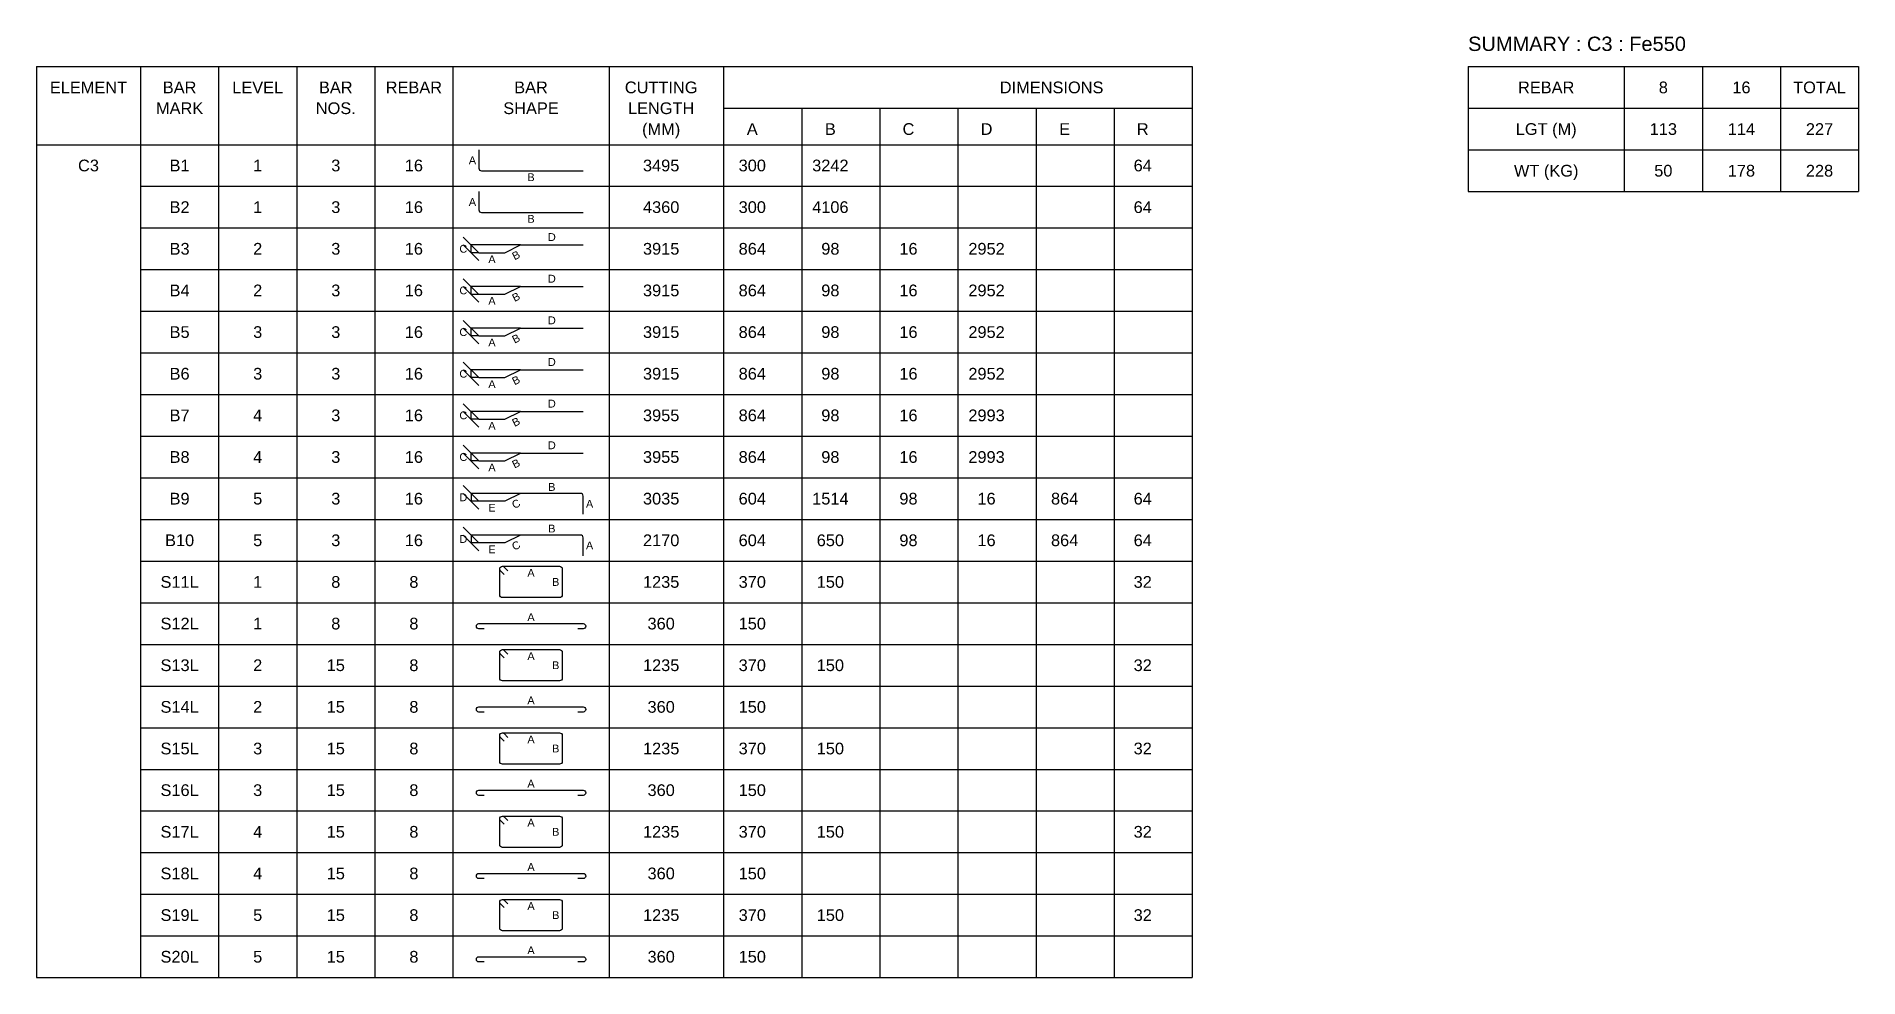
# Model space of a CAD drawing. Header units: inches. Extents: x -816171 to 9366335, y -450961 to 689132.
# Drawn here: x 166173 to 201173, y 28481 to 46561 of the extents above; entities that cross this region are included whole.
import ezdxf
from ezdxf.enums import TextEntityAlignment as Align

# ---------------------------------------------------------------- set-up
doc = ezdxf.new("R2010")
doc.units = ezdxf.units.IN
doc.header["$MEASUREMENT"] = 0
for name, color, linetype in [('Dim', 31, 'Continuous'), ('Reinforcement', 130, 'Continuous'), ('Schedule Border', 60, 'Continuous'), ('Schedule Header', 4, 'Continuous'), ('Text', 31, 'Continuous')]:
    doc.layers.add(name, color=color, linetype=linetype)
doc.styles.add('SC-BBS1', font='SansSerif')
doc.styles.get("Standard").update_dxf_attribs({"font": 'txt.shx'})
doc.dimstyles.new('SCBBSDim', dxfattribs={"dimtxt": 225, "dimasz": 0.18, "dimexe": 0, "dimexo": 0, "dimgap": 0, "dimtad": 1, "dimtoh": 1, "dimdec": 0, "dimzin": 0, "dimdsep": 46, "dimtxsty": 'Standard', "dimtsz": 150, "dimcen": 0.09, "dimclrd": 8, "dimclre": 8, "dimclrt": 3, "dimadec": 0, "dimazin": 0, "dimtfac": 1, "dimtdec": 0, "dimtix": 1, "dimtofl": 0, "dimtmove": 0, "dimatfit": 3, "dimfxl": 1, "dimtolj": 1, "dimtzin": 0, "dimarcsym": 0})

msp = doc.modelspace()

# ---------------------------------------------------------------- texts
at = {"layer": 'Dim', "style": 'SC-BBS1'}
for s, p in [('A', (174548.34546, 44181.4638)), ('B', (175673.34546, 43856.4638)), ('A', (174548.34546, 43381.4638)), ('B', (175673.34546, 43056.4638)), ('D', (176073.34546, 42706.4638)), ('C', (174373.34546, 42481.4638)), ('A', (174923.34546, 42281.4638)), ('C', (174373.34546, 41681.4638)), ('D', (176073.34546, 41906.4638)), ('A', (174923.34546, 41481.4638)), ('C', (174373.34546, 40881.4638)), ('D', (176073.34546, 41106.4638)), ('A', (174923.34546, 40681.4638)), ('D', (176073.34546, 40306.4638)), ('C', (174373.34546, 40081.4638)), ('A', (174923.34546, 39881.4638)), ('D', (176073.34546, 39506.4638)), ('C', (174373.34546, 39281.4638)), ('A', (174923.34546, 39081.4638)), ('C', (174373.34546, 38481.4638)), ('D', (176073.34546, 38706.4638)), ('A', (174923.34546, 38281.4638)), ('B', (176073.34546, 37906.4638)), ('D', (174373.34546, 37706.4638)), ('E', (174923.34546, 37506.4638)), ('A', (176798.34546, 37581.4638)), ('B', (176073.34546, 37106.4638)), ('D', (174373.34546, 36906.4638)), ('E', (174923.34546, 36706.4638)), ('A', (176798.34546, 36781.4638)), ('A', (175673.34546, 36256.4638)), ('B', (176148.34546, 36081.4638)), ('A', (175673.34546, 35406.4638)), ('A', (175673.34546, 34656.4638)), ('B', (176148.34546, 34481.4638)), ('A', (175673.34546, 33806.4638)), ('A', (175673.34546, 33056.4638)), ('B', (176148.34546, 32881.4638)), ('A', (175673.34546, 32206.4638)), ('A', (175673.34546, 31456.4638)), ('B', (176148.34546, 31281.4638)), ('A', (175673.34546, 30606.4638)), ('A', (175673.34546, 29856.4638)), ('B', (176148.34546, 29681.4638)), ('A', (175673.34546, 29006.4638))]:
    msp.add_text(s, height=150, dxfattribs=at).set_placement(p, align=Align.MIDDLE_CENTER)
for s, p in [('B', (175385.84546, 42356.4638)), ('B', (175385.84546, 41556.4638)), ('B', (175385.84546, 40756.4638)), ('B', (175385.84546, 39956.4638)), ('B', (175385.84546, 39156.4638)), ('B', (175385.84546, 38356.4638)), ('C', (175385.84546, 37581.4638)), ('C', (175385.84546, 36781.4638))]:
    msp.add_text(s, height=150, rotation=26.565051177, dxfattribs=at).set_placement(p, align=Align.MIDDLE_CENTER)
at = {"layer": 'Schedule Header', "style": 'SC-BBS1'}
msp.add_text('SUMMARY : C3 : Fe550', height=275, dxfattribs=at).set_placement((193673.34546, 46281.4638))
for s, p in [('ELEMENT', (167173.34546, 45581.4638)), ('BAR', (168923.34546, 45581.4638)), ('LEVEL', (170423.34546, 45581.4638)), ('BAR', (171923.34546, 45581.4638)), ('REBAR', (173423.34546, 45581.4638)), ('BAR', (175673.34546, 45581.4638)), ('CUTTING', (178173.34546, 45581.4638)), ('DIMENSIONS', (185673.34546, 45581.4638)), ('REBAR', (195173.34546, 45581.4638)), ('8', (197423.34546, 45581.4638)), ('16', (198923.34546, 45581.4638)), ('TOTAL', (200423.34546, 45581.4638)), ('MARK', (168923.34546, 45181.4638)), ('NOS.', (171923.34546, 45181.4638)), ('SHAPE', (175673.34546, 45181.4638)), ('LENGTH', (178173.34546, 45181.4638)), ('(MM)', (178173.34546, 44781.4638)), ('A', (179923.34546, 44781.4638)), ('B', (181423.34546, 44781.4638)), ('C', (182923.34546, 44781.4638)), ('D', (184423.34546, 44781.4638)), ('E', (185923.34546, 44781.4638)), ('R', (187423.34546, 44781.4638)), ('LGT (M)', (195173.34546, 44781.4638)), ('WT (KG)', (195173.34546, 43981.4638))]:
    msp.add_text(s, height=225, dxfattribs=at).set_placement(p, align=Align.MIDDLE_CENTER)
at = {"layer": 'Text', "style": 'SC-BBS1'}
for s, p in [('113', (197423.34546, 44781.4638)), ('114', (198923.34546, 44781.4638)), ('227', (200423.34546, 44781.4638)), ('C3', (167173.34546, 44081.4638)), ('B1', (168923.34546, 44081.4638)), ('1', (170423.34546, 44081.4638)), ('3', (171923.34546, 44081.4638)), ('16', (173423.34546, 44081.4638)), ('3495', (178173.34546, 44081.4638)), ('300', (179923.34546, 44081.4638)), ('3242', (181423.34546, 44081.4638)), ('64', (187423.34546, 44081.4638)), ('50', (197423.34546, 43981.4638)), ('178', (198923.34546, 43981.4638)), ('228', (200423.34546, 43981.4638)), ('B2', (168923.34546, 43281.4638)), ('1', (170423.34546, 43281.4638)), ('3', (171923.34546, 43281.4638)), ('16', (173423.34546, 43281.4638)), ('4360', (178173.34546, 43281.4638)), ('300', (179923.34546, 43281.4638)), ('4106', (181423.34546, 43281.4638)), ('64', (187423.34546, 43281.4638)), ('B3', (168923.34546, 42481.4638)), ('2', (170423.34546, 42481.4638)), ('3', (171923.34546, 42481.4638)), ('16', (173423.34546, 42481.4638)), ('3915', (178173.34546, 42481.4638)), ('864', (179923.34546, 42481.4638)), ('98', (181423.34546, 42481.4638)), ('16', (182923.34546, 42481.4638)), ('2952', (184423.34546, 42481.4638)), ('B4', (168923.34546, 41681.4638)), ('2', (170423.34546, 41681.4638)), ('3', (171923.34546, 41681.4638)), ('16', (173423.34546, 41681.4638)), ('3915', (178173.34546, 41681.4638)), ('864', (179923.34546, 41681.4638)), ('98', (181423.34546, 41681.4638)), ('16', (182923.34546, 41681.4638)), ('2952', (184423.34546, 41681.4638)), ('B5', (168923.34546, 40881.4638)), ('3', (170423.34546, 40881.4638)), ('3', (171923.34546, 40881.4638)), ('16', (173423.34546, 40881.4638)), ('3915', (178173.34546, 40881.4638)), ('864', (179923.34546, 40881.4638)), ('98', (181423.34546, 40881.4638)), ('16', (182923.34546, 40881.4638)), ('2952', (184423.34546, 40881.4638)), ('B6', (168923.34546, 40081.4638)), ('3', (170423.34546, 40081.4638)), ('3', (171923.34546, 40081.4638)), ('16', (173423.34546, 40081.4638)), ('3915', (178173.34546, 40081.4638)), ('864', (179923.34546, 40081.4638)), ('98', (181423.34546, 40081.4638)), ('16', (182923.34546, 40081.4638)), ('2952', (184423.34546, 40081.4638)), ('B7', (168923.34546, 39281.4638)), ('4', (170423.34546, 39281.4638)), ('3', (171923.34546, 39281.4638)), ('16', (173423.34546, 39281.4638)), ('3955', (178173.34546, 39281.4638)), ('864', (179923.34546, 39281.4638)), ('98', (181423.34546, 39281.4638)), ('16', (182923.34546, 39281.4638)), ('2993', (184423.34546, 39281.4638)), ('B8', (168923.34546, 38481.4638)), ('4', (170423.34546, 38481.4638)), ('3', (171923.34546, 38481.4638)), ('16', (173423.34546, 38481.4638)), ('3955', (178173.34546, 38481.4638)), ('864', (179923.34546, 38481.4638)), ('98', (181423.34546, 38481.4638)), ('16', (182923.34546, 38481.4638)), ('2993', (184423.34546, 38481.4638)), ('B9', (168923.34546, 37681.4638)), ('5', (170423.34546, 37681.4638)), ('3', (171923.34546, 37681.4638)), ('16', (173423.34546, 37681.4638)), ('3035', (178173.34546, 37681.4638)), ('604', (179923.34546, 37681.4638)), ('1514', (181423.34546, 37681.4638)), ('98', (182923.34546, 37681.4638)), ('16', (184423.34546, 37681.4638)), ('864', (185923.34546, 37681.4638)), ('64', (187423.34546, 37681.4638)), ('B10', (168923.34546, 36881.4638)), ('5', (170423.34546, 36881.4638)), ('3', (171923.34546, 36881.4638)), ('16', (173423.34546, 36881.4638)), ('2170', (178173.34546, 36881.4638)), ('604', (179923.34546, 36881.4638)), ('650', (181423.34546, 36881.4638)), ('98', (182923.34546, 36881.4638)), ('16', (184423.34546, 36881.4638)), ('864', (185923.34546, 36881.4638)), ('64', (187423.34546, 36881.4638)), ('S11L', (168923.34546, 36081.4638)), ('1', (170423.34546, 36081.4638)), ('8', (171923.34546, 36081.4638)), ('8', (173423.34546, 36081.4638)), ('1235', (178173.34546, 36081.4638)), ('370', (179923.34546, 36081.4638)), ('150', (181423.34546, 36081.4638)), ('32', (187423.34546, 36081.4638)), ('S12L', (168923.34546, 35281.4638)), ('1', (170423.34546, 35281.4638)), ('8', (171923.34546, 35281.4638)), ('8', (173423.34546, 35281.4638)), ('360', (178173.34546, 35281.4638)), ('150', (179923.34546, 35281.4638)), ('S13L', (168923.34546, 34481.4638)), ('2', (170423.34546, 34481.4638)), ('15', (171923.34546, 34481.4638)), ('8', (173423.34546, 34481.4638)), ('1235', (178173.34546, 34481.4638)), ('370', (179923.34546, 34481.4638)), ('150', (181423.34546, 34481.4638)), ('32', (187423.34546, 34481.4638)), ('S14L', (168923.34546, 33681.4638)), ('2', (170423.34546, 33681.4638)), ('15', (171923.34546, 33681.4638)), ('8', (173423.34546, 33681.4638)), ('360', (178173.34546, 33681.4638)), ('150', (179923.34546, 33681.4638)), ('S15L', (168923.34546, 32881.4638)), ('3', (170423.34546, 32881.4638)), ('15', (171923.34546, 32881.4638)), ('8', (173423.34546, 32881.4638)), ('1235', (178173.34546, 32881.4638)), ('370', (179923.34546, 32881.4638)), ('150', (181423.34546, 32881.4638)), ('32', (187423.34546, 32881.4638)), ('S16L', (168923.34546, 32081.4638)), ('3', (170423.34546, 32081.4638)), ('15', (171923.34546, 32081.4638)), ('8', (173423.34546, 32081.4638)), ('360', (178173.34546, 32081.4638)), ('150', (179923.34546, 32081.4638)), ('S17L', (168923.34546, 31281.4638)), ('4', (170423.34546, 31281.4638)), ('15', (171923.34546, 31281.4638)), ('8', (173423.34546, 31281.4638)), ('1235', (178173.34546, 31281.4638)), ('370', (179923.34546, 31281.4638)), ('150', (181423.34546, 31281.4638)), ('32', (187423.34546, 31281.4638)), ('S18L', (168923.34546, 30481.4638)), ('4', (170423.34546, 30481.4638)), ('15', (171923.34546, 30481.4638)), ('8', (173423.34546, 30481.4638)), ('360', (178173.34546, 30481.4638)), ('150', (179923.34546, 30481.4638)), ('S19L', (168923.34546, 29681.4638)), ('5', (170423.34546, 29681.4638)), ('15', (171923.34546, 29681.4638)), ('8', (173423.34546, 29681.4638)), ('1235', (178173.34546, 29681.4638)), ('370', (179923.34546, 29681.4638)), ('150', (181423.34546, 29681.4638)), ('32', (187423.34546, 29681.4638)), ('S20L', (168923.34546, 28881.4638)), ('5', (170423.34546, 28881.4638)), ('15', (171923.34546, 28881.4638)), ('8', (173423.34546, 28881.4638)), ('360', (178173.34546, 28881.4638)), ('150', (179923.34546, 28881.4638))]:
    msp.add_text(s, height=225, dxfattribs=at).set_placement(p, align=Align.MIDDLE_CENTER)

# ---------------------------------------------------------------- blocks, each defined once
blk = doc.blocks.new('*D478')
at = {"layer": 'DEFPOINTS', "color": 0, "transparency": 16777216}
for p in [(174523, 42556), (174673, 42406), (175473, 42556)]:
    blk.add_point(p, dxfattribs=at)
at = {"layer": 'Dim', "color": 8, "lineweight": -2, "transparency": 16777216}
for p, q in [((174673, 42406), (174373, 42706)), ((174673, 42256), (174373, 42556)), ((175473, 42556), (174523, 42556)), ((174523, 42406), (174523, 42556)), ((174673, 42406), (174523, 42406))]:
    blk.add_line(p, q, dxfattribs=at)
blk = doc.blocks.new('*D479')
at = {"layer": 'DEFPOINTS', "color": 0, "transparency": 16777216}
for p in [(174523, 41756), (175473, 41756), (174673, 41606)]:
    blk.add_point(p, dxfattribs=at)
at = {"layer": 'Dim', "color": 8, "lineweight": -2, "transparency": 16777216}
for p, q in [((174673, 41606), (174373, 41906)), ((174673, 41456), (174373, 41756)), ((175473, 41756), (174523, 41756)), ((174523, 41606), (174523, 41756)), ((174673, 41606), (174523, 41606))]:
    blk.add_line(p, q, dxfattribs=at)
blk = doc.blocks.new('*D480')
at = {"layer": 'DEFPOINTS', "color": 0, "transparency": 16777216}
for p in [(174523, 40956), (175473, 40956), (174673, 40806)]:
    blk.add_point(p, dxfattribs=at)
at = {"layer": 'Dim', "color": 8, "lineweight": -2, "transparency": 16777216}
for p, q in [((174673, 40806), (174373, 41106)), ((174673, 40656), (174373, 40956)), ((175473, 40956), (174523, 40956)), ((174523, 40806), (174523, 40956)), ((174673, 40806), (174523, 40806))]:
    blk.add_line(p, q, dxfattribs=at)
blk = doc.blocks.new('*D481')
at = {"layer": 'DEFPOINTS', "color": 0, "transparency": 16777216}
for p in [(174523, 40156), (174673, 40006), (175473, 40156)]:
    blk.add_point(p, dxfattribs=at)
at = {"layer": 'Dim', "color": 8, "lineweight": -2, "transparency": 16777216}
for p, q in [((174673, 40006), (174373, 40306)), ((174673, 39856), (174373, 40156)), ((175473, 40156), (174523, 40156)), ((174523, 40006), (174523, 40156)), ((174673, 40006), (174523, 40006))]:
    blk.add_line(p, q, dxfattribs=at)
blk = doc.blocks.new('*D482')
at = {"layer": 'DEFPOINTS', "color": 0, "transparency": 16777216}
for p in [(174523, 39356), (174673, 39206), (175473, 39356)]:
    blk.add_point(p, dxfattribs=at)
at = {"layer": 'Dim', "color": 8, "lineweight": -2, "transparency": 16777216}
for p, q in [((174673, 39206), (174373, 39506)), ((174673, 39056), (174373, 39356)), ((175473, 39356), (174523, 39356)), ((174523, 39206), (174523, 39356)), ((174673, 39206), (174523, 39206))]:
    blk.add_line(p, q, dxfattribs=at)
blk = doc.blocks.new('*D483')
at = {"layer": 'DEFPOINTS', "color": 0, "transparency": 16777216}
for p in [(174523, 38556), (175473, 38556), (174673, 38406)]:
    blk.add_point(p, dxfattribs=at)
at = {"layer": 'Dim', "color": 8, "lineweight": -2, "transparency": 16777216}
for p, q in [((174673, 38406), (174373, 38706)), ((174673, 38256), (174373, 38556)), ((175473, 38556), (174523, 38556)), ((174523, 38406), (174523, 38556)), ((174673, 38406), (174523, 38406))]:
    blk.add_line(p, q, dxfattribs=at)
blk = doc.blocks.new('*D484')
at = {"layer": 'DEFPOINTS', "color": 0, "transparency": 16777216}
for p in [(174523, 37631), (175173, 37631), (175473, 37781)]:
    blk.add_point(p, dxfattribs=at)
at = {"layer": 'Dim', "color": 8, "lineweight": -2, "transparency": 16777216}
for p, q in [((174673, 37631), (174373, 37931)), ((174673, 37481), (174373, 37781)), ((175473, 37781), (174523, 37781)), ((174523, 37781), (174523, 37631)), ((175173, 37631), (174523, 37631))]:
    blk.add_line(p, q, dxfattribs=at)
blk = doc.blocks.new('*D485')
at = {"layer": 'DEFPOINTS', "color": 0, "transparency": 16777216}
for p in [(174523, 36831), (175173, 36831), (175473, 36981)]:
    blk.add_point(p, dxfattribs=at)
at = {"layer": 'Dim', "color": 8, "lineweight": -2, "transparency": 16777216}
for p, q in [((174673, 36831), (174373, 37131)), ((174673, 36681), (174373, 36981)), ((175473, 36981), (174523, 36981)), ((174523, 36981), (174523, 36831)), ((175173, 36831), (174523, 36831))]:
    blk.add_line(p, q, dxfattribs=at)

# ---------------------------------------------------------------- dimensions: what is measured, and where the dimension line sits
at = {"layer": 'Dim'}
for base, p1, p2, picture, middle in [((174523.34546, 42556.4638), (174673.34546, 42406.4638), (175473.34546, 42556.4638), '*D478', (174523.34546, 42481.4638)), ((174523.34546, 41756.4638), (174673.34546, 41606.4638), (175473.34546, 41756.4638), '*D479', (174523.34546, 41681.4638)), ((174523.34546, 40956.4638), (174673.34546, 40806.4638), (175473.34546, 40956.4638), '*D480', (174523.34546, 40881.4638)), ((174523.34546, 40156.4638), (174673.34546, 40006.4638), (175473.34546, 40156.4638), '*D481', (174523.34546, 40081.4638)), ((174523.34546, 39356.4638), (174673.34546, 39206.4638), (175473.34546, 39356.4638), '*D482', (174523.34546, 39281.4638)), ((174523.34546, 38556.4638), (174673.34546, 38406.4638), (175473.34546, 38556.4638), '*D483', (174523.34546, 38481.4638)), ((174523.34546, 37631.4638), (175473.34546, 37781.4638), (175173.34546, 37631.4638), '*D484', (174523.34546, 37706.4638)), ((174523.34546, 36831.4638), (175473.34546, 36981.4638), (175173.34546, 36831.4638), '*D485', (174523.34546, 36906.4638))]:
    dim = msp.add_linear_dim(base=base, p1=p1, p2=p2, angle=90, text=' ', dimstyle='SCBBSDim', dxfattribs=at)
    dim.commit()
    dim.dimension.update_dxf_attribs({"geometry": picture, "text_midpoint": middle})

# ---------------------------------------------------------------- linework, layer by layer
at = {"layer": 'Reinforcement'}
for points in [[(174673.34546, 44381.4638), (174673.34546, 44031.4638, 0.5), (174723.34546, 43981.4638), (176673.34546, 43981.4638)], [(174673.34546, 43581.4638), (174673.34546, 43231.4638, 0.5), (174723.34546, 43181.4638), (176673.34546, 43181.4638)], [(176673.34546, 37381.4638), (176673.34546, 37731.4638, 0.5), (176623.34546, 37781.4638), (175473.34546, 37781.4638), (175173.34546, 37631.4638), (174673.34546, 37631.4638)], [(176673.34546, 36581.4638), (176673.34546, 36931.4638, 0.5), (176623.34546, 36981.4638), (175473.34546, 36981.4638), (175173.34546, 36831.4638), (174673.34546, 36831.4638)], [(175158.70138, 36225.39798), (175087.99031, 36296.10827, -0.1989123674), (175073.34546, 36331.4638, -0.4142046237), (175123.34546, 36381.4638, -0.1989044359), (175158.7006, 36366.81934), (175229.41167, 36296.10905)], [(174773.34546, 35181.4638), (174673.34546, 35181.4638, -1), (174673.34546, 35281.4638), (176673.34546, 35281.4638, -1), (176673.34546, 35181.4638), (176573.34546, 35181.4638)], [(175158.70138, 34625.39798), (175087.99031, 34696.10827, -0.1989123674), (175073.34546, 34731.4638, -0.4142046237), (175123.34546, 34781.4638, -0.1989044359), (175158.7006, 34766.81934), (175229.41167, 34696.10905)], [(174773.34546, 33581.4638), (174673.34546, 33581.4638, -1), (174673.34546, 33681.4638), (176673.34546, 33681.4638, -1), (176673.34546, 33581.4638), (176573.34546, 33581.4638)], [(175158.70138, 33025.39798), (175087.99031, 33096.10827, -0.1989123674), (175073.34546, 33131.4638, -0.4142046237), (175123.34546, 33181.4638, -0.1989044359), (175158.7006, 33166.81934), (175229.41167, 33096.10905)], [(174773.34546, 31981.4638), (174673.34546, 31981.4638, -1), (174673.34546, 32081.4638), (176673.34546, 32081.4638, -1), (176673.34546, 31981.4638), (176573.34546, 31981.4638)], [(175158.70138, 31425.39798), (175087.99031, 31496.10827, -0.1989123674), (175073.34546, 31531.4638, -0.4142046237), (175123.34546, 31581.4638, -0.1989044359), (175158.7006, 31566.81934), (175229.41167, 31496.10905)], [(174773.34546, 30381.4638), (174673.34546, 30381.4638, -1), (174673.34546, 30481.4638), (176673.34546, 30481.4638, -1), (176673.34546, 30381.4638), (176573.34546, 30381.4638)], [(175158.70138, 29825.39798), (175087.99031, 29896.10827, -0.1989123674), (175073.34546, 29931.4638, -0.4142046237), (175123.34546, 29981.4638, -0.1989044359), (175158.7006, 29966.81934), (175229.41167, 29896.10905)], [(174773.34546, 28781.4638), (174673.34546, 28781.4638, -1), (174673.34546, 28881.4638), (176673.34546, 28881.4638, -1), (176673.34546, 28781.4638), (176573.34546, 28781.4638)]]:
    msp.add_lwpolyline(points, format="xyb", dxfattribs=at)
for points in [[(174673.34546, 42406.4638), (175173.34546, 42406.4638), (175473.34546, 42556.4638), (176673.34546, 42556.4638)], [(174673.34546, 41606.4638), (175173.34546, 41606.4638), (175473.34546, 41756.4638), (176673.34546, 41756.4638)], [(174673.34546, 40806.4638), (175173.34546, 40806.4638), (175473.34546, 40956.4638), (176673.34546, 40956.4638)], [(174673.34546, 40006.4638), (175173.34546, 40006.4638), (175473.34546, 40156.4638), (176673.34546, 40156.4638)], [(174673.34546, 39206.4638), (175173.34546, 39206.4638), (175473.34546, 39356.4638), (176673.34546, 39356.4638)], [(174673.34546, 38406.4638), (175173.34546, 38406.4638), (175473.34546, 38556.4638), (176673.34546, 38556.4638)]]:
    msp.add_lwpolyline(points, dxfattribs=at)
for points in [[(175073.34546, 36331.4638, -0.4142046237), (175123.34546, 36381.4638), (176223.34546, 36381.4638, -0.4142046237), (176273.34546, 36331.4638), (176273.34546, 35831.4638, -0.4142046237), (176223.34546, 35781.4638), (175123.34546, 35781.4638, -0.4142046237), (175073.34546, 35831.4638)], [(175073.34546, 34731.4638, -0.4142046237), (175123.34546, 34781.4638), (176223.34546, 34781.4638, -0.4142046237), (176273.34546, 34731.4638), (176273.34546, 34231.4638, -0.4142046237), (176223.34546, 34181.4638), (175123.34546, 34181.4638, -0.4142046237), (175073.34546, 34231.4638)], [(175073.34546, 33131.4638, -0.4142046237), (175123.34546, 33181.4638), (176223.34546, 33181.4638, -0.4142046237), (176273.34546, 33131.4638), (176273.34546, 32631.4638, -0.4142046237), (176223.34546, 32581.4638), (175123.34546, 32581.4638, -0.4142046237), (175073.34546, 32631.4638)], [(175073.34546, 31531.4638, -0.4142046237), (175123.34546, 31581.4638), (176223.34546, 31581.4638, -0.4142046237), (176273.34546, 31531.4638), (176273.34546, 31031.4638, -0.4142046237), (176223.34546, 30981.4638), (175123.34546, 30981.4638, -0.4142046237), (175073.34546, 31031.4638)], [(175073.34546, 29931.4638, -0.4142046237), (175123.34546, 29981.4638), (176223.34546, 29981.4638, -0.4142046237), (176273.34546, 29931.4638), (176273.34546, 29431.4638, -0.4142046237), (176223.34546, 29381.4638), (175123.34546, 29381.4638, -0.4142046237), (175073.34546, 29431.4638)]]:
    msp.add_lwpolyline(points, format="xyb", close=True, dxfattribs=at)
at = {"layer": 'Schedule Border'}
for p, q in [((166173.34546, 45981.4638), (188373.34546, 45981.4638)), ((166173.34546, 45981.4638), (166173.34546, 28481.4638)), ((168173.34546, 45981.4638), (168173.34546, 28481.4638)), ((169673.34546, 45981.4638), (169673.34546, 28481.4638)), ((171173.34546, 45981.4638), (171173.34546, 28481.4638)), ((172673.34546, 45981.4638), (172673.34546, 28481.4638)), ((174173.34546, 45981.4638), (174173.34546, 28481.4638)), ((177173.34546, 45981.4638), (177173.34546, 28481.4638)), ((179373.34546, 45981.4638), (179373.34546, 28481.4638)), ((188373.34546, 45981.4638), (188373.34546, 28481.4638)), ((193673.34546, 45981.4638), (201173.34546, 45981.4638)), ((193673.34546, 45981.4638), (193673.34546, 43581.4638)), ((196673.34546, 45981.4638), (196673.34546, 43581.4638)), ((198173.34546, 45981.4638), (198173.34546, 43581.4638)), ((199673.34546, 45981.4638), (199673.34546, 43581.4638)), ((201173.34546, 45981.4638), (201173.34546, 43581.4638)), ((179373.34546, 45181.4638), (188373.34546, 45181.4638)), ((180873.34546, 45181.4638), (180873.34546, 28481.4638)), ((182373.34546, 45181.4638), (182373.34546, 28481.4638)), ((183873.34546, 45181.4638), (183873.34546, 28481.4638)), ((185373.34546, 45181.4638), (185373.34546, 28481.4638)), ((186873.34546, 45181.4638), (186873.34546, 28481.4638)), ((193673.34546, 45181.4638), (201173.34546, 45181.4638)), ((166173.34546, 44481.4638), (188373.34546, 44481.4638)), ((193673.34546, 44381.4638), (201173.34546, 44381.4638)), ((168173.34546, 43681.4638), (188373.34546, 43681.4638)), ((193673.34546, 43581.4638), (201173.34546, 43581.4638)), ((168173.34546, 42881.4638), (188373.34546, 42881.4638)), ((168173.34546, 42081.4638), (188373.34546, 42081.4638)), ((168173.34546, 41281.4638), (188373.34546, 41281.4638)), ((168173.34546, 40481.4638), (188373.34546, 40481.4638)), ((168173.34546, 39681.4638), (188373.34546, 39681.4638)), ((168173.34546, 38881.4638), (188373.34546, 38881.4638)), ((168173.34546, 38081.4638), (188373.34546, 38081.4638)), ((168173.34546, 37281.4638), (188373.34546, 37281.4638)), ((168173.34546, 36481.4638), (188373.34546, 36481.4638)), ((168173.34546, 35681.4638), (188373.34546, 35681.4638)), ((168173.34546, 34881.4638), (188373.34546, 34881.4638)), ((168173.34546, 34081.4638), (188373.34546, 34081.4638)), ((168173.34546, 33281.4638), (188373.34546, 33281.4638)), ((168173.34546, 32481.4638), (188373.34546, 32481.4638)), ((168173.34546, 31681.4638), (188373.34546, 31681.4638)), ((168173.34546, 30881.4638), (188373.34546, 30881.4638)), ((168173.34546, 30081.4638), (188373.34546, 30081.4638)), ((168173.34546, 29281.4638), (188373.34546, 29281.4638)), ((166173.34546, 28481.4638), (188373.34546, 28481.4638)), ((168173.34546, 28481.4638), (188373.34546, 28481.4638))]:
    msp.add_line(p, q, dxfattribs=at)

msp.set_redraw_order([(e.dxf.handle, doc.entitydb.next_handle()) for e in msp.query("TEXT MTEXT ATTDEF DIMENSION ARC_DIMENSION")])  # texts and dimensions are drawn at this point

doc.saveas('drawing.dxf')
